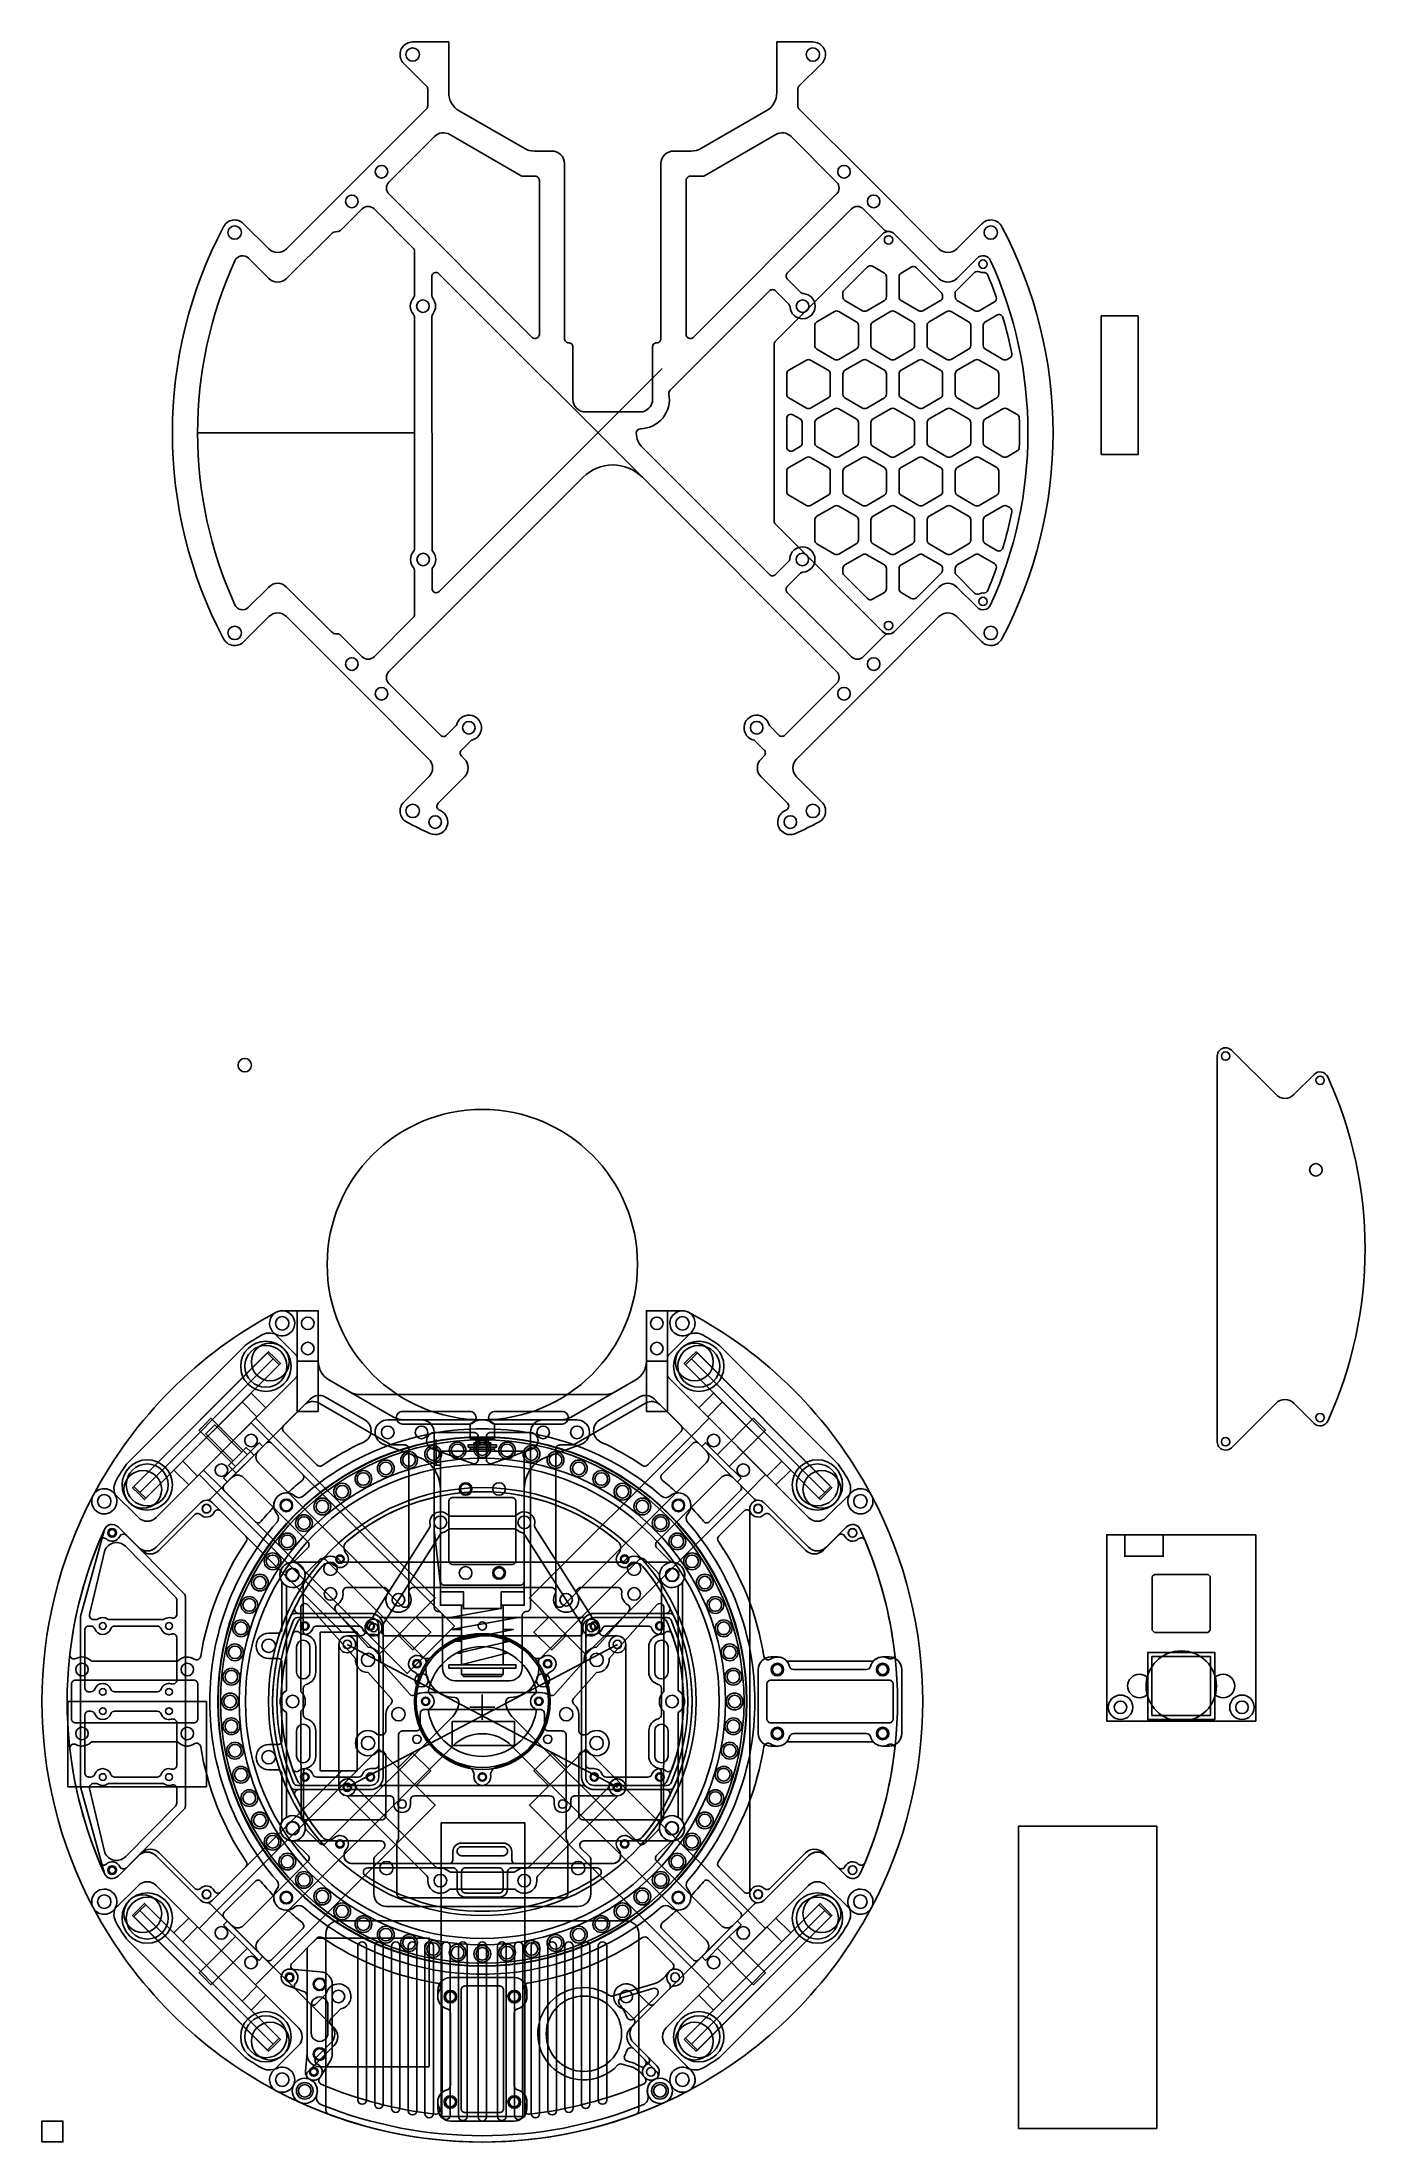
# Model space of a CAD drawing. Header units: inches. Extents: x 0 to 552, y 0 to 501.
# Drawn here: x 0 to 315, y 0 to 501 of the extents above; entities that cross this region are included whole.
import ezdxf

# ---------------------------------------------------------------- set-up
doc = ezdxf.new("R2010")
doc.units = ezdxf.units.IN
doc.header["$MEASUREMENT"] = 0
for name, color, linetype in [('2段目', 200, 'Continuous'), ('3段目', 1, 'Continuous'), ('MD', 4, 'Continuous'), ('omni wheel', 4, 'Continuous'), ('omni2', 4, 'Continuous'), ('カバー', 6, 'Continuous'), ('キッカー', 2, 'Continuous'), ('バッテリー', 1, 'Continuous'), ('ボール', 60, 'Continuous'), ('マウス', 4, 'Continuous'), ('モーター', 1, 'Continuous'), ('ラインセンサ', 3, 'Continuous'), ('ラインセンサカバー', 150, 'Continuous'), ('基板', 4, 'Continuous'), ('穴', 3, 'Continuous'), ('足回り', 240, 'Continuous'), ('部品', 2, 'Continuous')]:
    doc.layers.add(name, color=color, linetype=linetype)

# ---------------------------------------------------------------- blocks, each defined once
blk = doc.blocks.new('*U3')
at = {"layer": 'ラインセンサ'}
for radius in [2, 1.5]:
    blk.add_circle((0, 0), radius, dxfattribs=at)
blk = doc.blocks.new('*U4')
at = {"layer": 'ラインセンサ', "color": 0, "linetype": 'ByBlock', "lineweight": -2, "transparency": 16777216}
for p, rotation in [((93.27, 163.99), 11.25), ((99.1, 164.86), 5.624999999999975), ((110.9, 164.86), 354.3750000000002), ((116.73, 163.99), 348.75), ((76.65, 158.05), 28.12500000000003), ((81.98, 160.57), 22.50000000000002), ((87.54, 162.56), 16.87500000000001), ((122.46, 162.56), 343.125), ((128.02, 160.57), 337.5), ((133.35, 158.05), 331.8750000000001), ((71.58, 155.01), 33.75000000000003), ((138.42, 155.01), 326.2500000000001), ((62.47, 147.53), 45.00000000000002), ((66.84, 151.49), 39.37500000000003), ((143.16, 151.49), 320.6250000000001), ((147.53, 147.53), 315), ((58.51, 143.16), 50.62500000000003), ((151.49, 143.16), 309.375), ((54.99, 138.42), 56.25000000000001), ((155.01, 138.42), 303.75), ((51.95, 133.35), 61.87500000000003), ((158.05, 133.35), 298.1250000000001), ((49.43, 128.02), 67.50000000000003), ((160.57, 128.02), 292.5), ((47.44, 122.46), 73.125), ((162.56, 122.46), 286.875), ((46.01, 116.73), 78.75000000000004), ((163.99, 116.73), 281.25), ((45.14, 110.9), 84.37500000000001), ((164.86, 110.9), 275.625), ((44.85, 105), 90.00000000000006), ((165.15, 105), 270.0000000000001), ((45.14, 99.1), 95.62500000000006), ((164.86, 99.1), 264.3750000000001), ((46.01, 93.27), 101.25), ((163.99, 93.27), 258.75), ((47.44, 87.54), 106.875), ((162.56, 87.54), 253.125), ((49.43, 81.98), 112.5), ((160.57, 81.98), 247.5), ((51.95, 76.65), 118.125), ((158.05, 76.65), 241.8750000000001), ((54.99, 71.58), 123.75), ((155.01, 71.58), 236.2500000000001), ((58.51, 66.84), 129.375), ((62.47, 62.47), 135), ((147.53, 62.47), 225), ((151.49, 66.84), 230.6250000000001), ((66.84, 58.51), 140.625), ((143.16, 58.51), 219.375), ((71.58, 54.99), 146.25), ((138.42, 54.99), 213.75), ((76.65, 51.95), 151.875), ((81.98, 49.43), 157.5), ((128.02, 49.43), 202.5), ((133.35, 51.95), 208.125), ((87.54, 47.44), 163.125), ((93.27, 46.01), 168.75), ((99.1, 45.14), 174.3750000000001), ((105, 44.85), 180), ((110.9, 45.14), 185.625), ((116.73, 46.01), 191.2499999999999), ((122.46, 47.44), 196.875)]:
    blk.add_blockref('*U3', p, dxfattribs=dict(at, rotation=rotation))
blk.add_blockref('*U3', (105, 165.15), dxfattribs=at)

msp = doc.modelspace()

# ---------------------------------------------------------------- linework, layer by layer
for points in [[(55.87, 12.2, -0.504614), (55.16, 16.97), (61.16, 22.98, 0.414214), (61.16, 27.22), (44.19, 44.19), (27.22, 61.16, 0.414214), (22.98, 61.16), (16.97, 55.16, -0.504614), (12.2, 55.87, -0.248358), (12.2, 154.13, -0.504614), (16.97, 154.84), (22.98, 148.84, 0.414214), (27.22, 148.84), (44.19, 165.81), (60.59, 182.21, 0.198912), (60.88, 182.92), (60.88, 186.89, 0.198912), (60.59, 187.6), (55.16, 193.03, -0.504614), (55.87, 197.8), (55.87, 197.8, -0.122321), (57.28, 198.15), (65.88, 198.15), (65.88, 186.04, 0.268352), (68.39, 181.71), (73.41, 178.81, 0.131271), (75.91, 178.15), (134.09, 178.15, 0.131271), (136.59, 178.81), (141.61, 181.71, 0.268352), (144.12, 186.04), (144.12, 198.15), (152.72, 198.15, -0.122321), (154.13, 197.8), (154.13, 197.8, -0.504614), (154.84, 193.03), (149.41, 187.6, 0.198912), (149.12, 186.89), (149.12, 182.92, 0.198912), (149.41, 182.21), (165.81, 165.81), (182.78, 148.84, 0.414214), (187.02, 148.84), (193.03, 154.84, -0.504614), (197.8, 154.13, -0.248358), (197.8, 55.87, -0.504614), (193.03, 55.16), (187.02, 61.16, 0.414214), (182.78, 61.16), (165.81, 44.19), (148.84, 27.22, 0.414214), (148.84, 22.98), (154.84, 16.97, -0.504614), (154.13, 12.2, -0.248358), (55.87, 12.2)], [(86, 171.15), (102, 171.15, 0.414214), (103.5, 172.65), (103.5, 172.65, 0.414214), (102, 174.15), (86, 174.15, 0.414214), (84.5, 172.65), (84.5, 172.65, 0.414214), (86, 171.15)], [(124, 171.15), (108, 171.15, -0.414214), (106.5, 172.65), (106.5, 172.65, -0.414214), (108, 174.15), (124, 174.15, -0.414214), (125.5, 172.65), (125.5, 172.65, -0.414214), (124, 171.15)], [(12.23, 114.58, -0.186551), (11.56, 114.84, 0.318713), (8.11, 115.26, -0.606623), (6.64, 116.25, -0.071214), (13.75, 143.39, -0.522233), (15.35, 143.74, 0.507276), (18.53, 144.33, -0.517638), (20.13, 144.61), (23.68, 141.06, 0.414214), (27.93, 141.06), (36.41, 149.55, -0.414214), (37.82, 149.55, 0.517638), (41.04, 150.1, -0.517638), (42.65, 150.38), (48.6, 144.43, -0.359722), (48.72, 143.16, 0.109571), (37.86, 115.79, -0.546607), (36.32, 115.11, 0.344527), (32.63, 114.84, -0.186551), (31.96, 114.58), (12.23, 114.58)], [(197.77, 114.58, 0.186551), (198.44, 114.84, -0.318713), (201.89, 115.26, 0.606623), (203.36, 116.25, 0.071214), (196.25, 143.39, 0.522233), (194.65, 143.74, -0.507276), (191.47, 144.33, 0.517638), (189.87, 144.61), (186.32, 141.06, -0.414214), (182.07, 141.06), (173.59, 149.55, 0.414214), (172.18, 149.55, -0.517638), (168.96, 150.1, 0.517638), (167.35, 150.38), (161.4, 144.43, 0.359722), (161.28, 143.16, -0.109571), (172.14, 115.79, 0.546607), (173.68, 115.11, -0.344527), (177.37, 114.84, 0.186551), (178.04, 114.58), (197.77, 114.58)], [(12.23, 95.42, 0.186551), (11.56, 95.16, -0.318713), (8.11, 94.74, 0.606623), (6.64, 93.75, 0.071214), (13.75, 66.61, 0.522233), (15.35, 66.26, -0.507276), (18.53, 65.67, 0.517638), (20.13, 65.39), (23.68, 68.94, -0.414214), (27.93, 68.94), (36.41, 60.45, 0.414214), (37.82, 60.45, -0.517638), (41.04, 59.9, 0.517638), (42.65, 59.62), (48.6, 65.57, 0.359722), (48.72, 66.84, -0.109571), (37.86, 94.21, 0.546607), (36.32, 94.89, -0.344527), (32.63, 95.16, 0.186551), (31.96, 95.42), (12.23, 95.42)], [(197.77, 95.42, -0.186551), (198.44, 95.16, 0.318713), (201.89, 94.74, -0.606623), (203.36, 93.75, -0.071214), (196.25, 66.61, -0.522233), (194.65, 66.26, 0.507276), (191.47, 65.67, -0.517638), (189.87, 65.39), (186.32, 68.94, 0.414214), (182.07, 68.94), (173.59, 60.45, -0.414214), (172.18, 60.45, 0.517638), (168.96, 59.9, -0.517638), (167.35, 59.62), (161.4, 65.57, -0.359722), (161.28, 66.84, 0.109571), (172.14, 94.21, -0.546607), (173.68, 94.89, 0.344527), (177.37, 95.16, -0.186551), (178.04, 95.42), (197.77, 95.42)], [(95.42, 12.23, -0.186551), (95.16, 11.56, 0.318713), (94.74, 8.11, -0.606623), (93.75, 6.64, -0.071214), (66.61, 13.75, -0.522233), (66.26, 15.35, 0.507276), (65.67, 18.53, -0.517638), (65.39, 20.13), (68.94, 23.68, 0.414214), (68.94, 27.93), (60.45, 36.41, -0.414214), (60.45, 37.82, 0.517638), (59.9, 41.04, -0.517638), (59.62, 42.65), (65.57, 48.6, -0.359722), (66.84, 48.72, 0.109571), (94.21, 37.86, -0.546607), (94.89, 36.32, 0.344527), (95.16, 32.63, -0.186551), (95.42, 31.96), (95.42, 12.23)], [(114.58, 12.23, 0.186551), (114.84, 11.56, -0.318713), (115.26, 8.11, 0.606623), (116.25, 6.64, 0.071214), (143.39, 13.75, 0.522233), (143.74, 15.35, -0.507276), (144.33, 18.53, 0.517638), (144.61, 20.13), (141.06, 23.68, -0.414214), (141.06, 27.93), (149.55, 36.41, 0.414214), (149.55, 37.82, -0.517638), (150.1, 41.04, 0.517638), (150.38, 42.65), (144.43, 48.6, 0.359722), (143.16, 48.72, -0.109571), (115.79, 37.86, 0.546607), (115.11, 36.32, -0.344527), (114.84, 32.63, 0.186551), (114.58, 31.96), (114.58, 12.23)]]:
    msp.add_lwpolyline(points, format="xyb")
for points in [[(65.57, 161.4), (57.62, 169.35, -0.414214), (57.62, 170.76), (63.95, 177.09, -0.339036), (67.57, 177.56), (76.95, 172.16, -0.609794), (76.71, 166.83, 0.0417), (66.84, 161.28, -0.359722)], [(144.43, 161.4), (152.38, 169.35, 0.414214), (152.38, 170.76), (146.05, 177.09, 0.339036), (142.43, 177.56), (133.05, 172.16, 0.609794), (133.29, 166.83, -0.0417), (143.16, 161.28, 0.359722)], [(55, 151.08, 0.015213), (52.29, 147.96, -0.444308), (50.8, 147.88), (43.48, 155.2, -0.414214), (43.48, 156.62), (53.38, 166.52, -0.414214), (54.8, 166.52), (62.12, 159.2, -0.444308), (62.04, 157.71, 0.015213), (58.92, 155, -0.187032), (58.25, 154.74, 0.411277), (55.26, 151.75, -0.187032)], [(155, 151.08, -0.015213), (157.71, 147.96, 0.444308), (159.2, 147.88), (166.52, 155.2, 0.414214), (166.52, 156.62), (156.62, 166.52, 0.414214), (155.2, 166.52), (147.88, 159.2, 0.444308), (147.96, 157.71, -0.015213), (151.08, 155, 0.187032), (151.75, 154.74, -0.411277), (154.74, 151.75, 0.187032)], [(36.19, 110.08), (8, 110.08, 0.414214), (7, 109.08), (7, 100.92, 0.414214), (8, 99.92), (36.19, 99.92, 0.414214), (37.19, 100.92), (37.19, 109.08, 0.414214)], [(173.81, 110.08), (202, 110.08, -0.414214), (203, 109.08), (203, 100.92, -0.414214), (202, 99.92), (173.81, 99.92, -0.414214), (172.81, 100.92), (172.81, 109.08, -0.414214)], [(55, 58.92, -0.015213), (52.29, 62.04, 0.444308), (50.8, 62.12), (43.48, 54.8, 0.414214), (43.48, 53.38), (53.38, 43.48, 0.414214), (54.8, 43.48), (62.12, 50.8, 0.444308), (62.04, 52.29, -0.015213), (58.92, 55, 0.187032), (58.25, 55.26, -0.411277), (55.26, 58.25, 0.187032)], [(155, 58.92, 0.015213), (157.71, 62.04, -0.444308), (159.2, 62.12), (166.52, 54.8, -0.414214), (166.52, 53.38), (156.62, 43.48, -0.414214), (155.2, 43.48), (147.88, 50.8, -0.444308), (147.96, 52.29, 0.015213), (151.08, 55, -0.187032), (151.75, 55.26, 0.411277), (154.74, 58.25, -0.187032)], [(110.08, 36.19), (110.08, 8, -0.414214), (109.08, 7), (100.92, 7, -0.414214), (99.92, 8), (99.92, 36.19, -0.414214), (100.92, 37.19), (109.08, 37.19, -0.414214)]]:
    msp.add_lwpolyline(points, format="xyb", close=True)
msp.add_circle((105, 105), 63)
at = {"layer": '2段目'}
msp.add_line((88.83, 407.39), (37.1, 407.44), dxfattribs=at)
for points in [[(86.98, 314.64, -0.504624), (86.26, 319.41), (92.26, 325.41, 0.414214), (92.26, 329.66), (75.29, 346.63), (58.32, 363.6, 0.414214), (54.08, 363.6), (48.07, 357.59, -0.504614), (43.3, 358.31, -0.248358), (43.3, 456.56, -0.504614), (48.07, 457.28), (54.08, 451.28, 0.414214), (58.32, 451.28), (75.29, 468.25), (91.69, 484.65, 0.198912), (91.98, 485.36), (91.98, 489.33, 0.198912), (91.69, 490.03), (86.26, 495.46, -0.504614), (86.98, 500.24), (86.98, 500.24, -0.122321), (88.38, 500.59), (91.98, 500.59), (96.98, 500.59), (96.98, 488.48, 0.268352), (99.49, 484.14), (114.94, 475.25, 0.131271), (117.44, 474.59), (121.6, 474.59, -0.414214), (124.6, 471.59), (124.6, 429.89, 0.414214), (125.6, 428.89), (125.6, 428.89, -0.414214), (126.6, 427.89), (126.6, 415.39, 0.414214), (129.6, 412.39), (131.6, 412.39), (140.6, 412.39), (142.6, 412.39, 0.414214), (145.6, 415.39), (145.6, 427.89, -0.414214), (146.6, 428.89), (146.6, 428.89, 0.414214), (147.6, 429.89), (147.6, 471.59, -0.414214), (150.6, 474.59), (154.77, 474.59, 0.131271), (157.26, 475.25), (172.71, 484.14, 0.268352), (175.22, 488.48), (175.22, 500.59), (183.82, 500.59, -0.122321), (185.23, 500.24), (185.23, 500.24, -0.504614), (185.94, 495.46), (180.51, 490.03, 0.198912), (180.22, 489.33), (180.22, 485.36, 0.198912), (180.51, 484.65), (196.91, 468.25), (213.88, 451.28, 0.414214), (218.13, 451.28), (224.13, 457.28, -0.504614), (228.9, 456.56, -0.248358), (228.9, 358.31, -0.504614), (224.13, 357.59), (218.13, 363.6, 0.414214), (213.88, 363.6), (196.91, 346.63), (179.94, 329.66, 0.414214), (179.94, 325.41), (185.94, 319.41, -0.523735), (185.23, 314.64, -0.014709), (179.69, 311.91, -1), (177.19, 317.37, 0.000765), (177.47, 317.5, 0.522233), (177.76, 319.11), (171.46, 325.41, -0.414214), (171.46, 329.66), (172.2, 330.4, 0.414214), (172.2, 331.81), (169.82, 334.18, -1.863325), (173.36, 337.72), (175.73, 335.35, 0.414214), (177.15, 335.35), (189.49, 347.69, 0.414214), (189.49, 350.52), (143.17, 396.83, 0.198912), (136.1, 399.76, 0.198912), (129.03, 396.83), (82.72, 350.52, 0.414214), (82.72, 347.69), (95.06, 335.34, 0.414214), (96.47, 335.34), (98.85, 337.72, -1.863325), (102.38, 334.18), (100.01, 331.81, 0.414236), (100.01, 330.39), (100.75, 329.66, -0.414214), (100.75, 325.41), (94.44, 319.11, 0.522233), (94.73, 317.5, 0.000765), (95.01, 317.37, -1), (92.52, 311.91, -0.014709), (86.98, 314.64)], [(146.2, 393.8), (94.64, 445.36, 0.668575), (92.94, 444.65), (92.94, 440.13, 0.171582), (93.17, 439.5, -0.353573), (93.17, 435.73, 0.171582), (92.95, 435.1), (93.01, 379.73, 0.170486), (93.23, 379.11, -0.35118), (93.23, 375.35, 0.170486), (93.01, 374.73), (93.02, 370.3, 0.667782), (94.73, 369.6), (147.88, 422.75)], [(55.87, 12.2, -0.504624), (55.16, 16.97), (61.16, 22.98, 0.414214), (61.16, 27.22), (44.19, 44.19), (27.22, 61.16, 0.414214), (22.98, 61.16), (16.97, 55.16, -0.504614), (12.2, 55.87, -0.248358), (12.2, 154.13, -0.504614), (16.97, 154.84), (22.98, 148.84, 0.414214), (27.22, 148.84), (44.19, 165.81), (60.59, 182.21, 0.198912), (60.88, 182.92), (60.88, 186.89, 0.198912), (60.59, 187.6), (55.16, 193.03, -0.504614), (55.87, 197.8), (55.87, 197.8, -0.122321), (57.28, 198.15), (60.88, 198.15), (65.88, 198.15), (65.88, 186.04, 0.268352), (68.39, 181.71), (83.84, 172.81, 0.131271), (86.34, 172.15), (90.5, 172.15, -0.414214), (93.5, 169.15), (93.5, 127.45, 0.414214), (94.5, 126.45), (94.5, 126.45, -0.414214), (95.5, 125.45), (95.5, 112.95, 0.414214), (98.5, 109.95), (100.5, 109.95), (109.5, 109.95), (111.5, 109.95, 0.414214), (114.5, 112.95), (114.5, 125.45, -0.414214), (115.5, 126.45), (115.5, 126.45, 0.414214), (116.5, 127.45), (116.5, 169.15, -0.414214), (119.5, 172.15), (123.66, 172.15, 0.131271), (126.16, 172.81), (141.61, 181.71, 0.268352), (144.12, 186.04), (144.12, 198.15), (152.72, 198.15, -0.122321), (154.13, 197.8), (154.13, 197.8, -0.504614), (154.84, 193.03), (149.41, 187.6, 0.198912), (149.12, 186.89), (149.12, 182.92, 0.198912), (149.41, 182.21), (165.81, 165.81), (182.78, 148.84, 0.414214), (187.02, 148.84), (193.03, 154.84, -0.504614), (197.8, 154.13, -0.248358), (197.8, 55.87, -0.504614), (193.03, 55.16), (187.02, 61.16, 0.414214), (182.78, 61.16), (165.81, 44.19), (148.84, 27.22, 0.414214), (148.84, 22.98), (154.84, 16.97, -0.523735), (154.13, 12.2, -0.014709), (148.58, 9.47, -1), (146.09, 14.93, 0.000765), (146.37, 15.06, 0.522233), (146.66, 16.67), (140.36, 22.98, -0.414214), (140.36, 27.22), (141.09, 27.96, 0.414214), (141.09, 29.37), (138.72, 31.74, -1.863325), (142.26, 35.28), (144.63, 32.91, 0.414214), (146.04, 32.91), (158.39, 45.25, 0.414214), (158.39, 48.08), (112.07, 94.39, 0.198912), (105, 97.32, 0.198912), (97.93, 94.39), (51.61, 48.08, 0.414214), (51.61, 45.25), (63.96, 32.91, 0.414214), (65.37, 32.91), (67.75, 35.28, -1.863325), (71.28, 31.74), (68.91, 29.37, 0.414236), (68.91, 27.96), (69.64, 27.22, -0.414214), (69.64, 22.98), (63.34, 16.67, 0.522233), (63.63, 15.06, 0.000765), (63.91, 14.93, -1), (61.42, 9.47, -0.014709), (55.87, 12.2)]]:
    msp.add_lwpolyline(points, format="xyb", dxfattribs=at)
for points in [[(116.89, 430.18), (82.72, 464.36, -0.414214), (82.72, 467.19), (93.59, 478.07, -0.339454), (97.22, 478.54), (104.22, 474.5), (114.23, 468.72, 0.131652), (114.73, 468.59), (117.6, 468.59, -0.414214), (118.6, 467.59), (118.6, 430.89, -0.668179)], [(155.31, 430.18), (189.49, 464.36, 0.414214), (189.49, 467.19), (178.61, 478.07, 0.339454), (174.99, 478.54), (167.98, 474.5), (157.97, 468.72, -0.131652), (157.47, 468.59), (154.6, 468.59, 0.414214), (153.6, 467.59), (153.6, 430.89, 0.668179)], [(88.83, 364.12), (88.83, 374.65, 0.176949), (88.6, 375.29, -0.365338), (88.6, 379.16, 0.176949), (88.83, 379.81), (88.83, 434.97, 0.182437), (88.58, 435.63, -0.377435), (88.58, 439.6, 0.182437), (88.83, 440.26), (88.83, 450.76, 0.198915), (88.54, 451.46), (79.18, 460.82, 0.414214), (76.35, 460.82), (71.21, 455.69, -0.213422), (70.45, 455.39, 0.215267), (68.92, 454.8), (58.32, 444.21, -0.414212), (54.08, 444.21), (54.08, 444.21), (49.24, 449.05, 0.523448), (46, 448.46, 0.216949), (46, 366.41, 0.523448), (49.24, 365.83), (54.08, 370.67), (54.08, 370.67, -0.414212), (58.32, 370.67), (68.92, 360.07, 0.215267), (70.45, 359.48, -0.213423), (71.21, 359.19), (76.35, 354.05, 0.414214), (79.18, 354.05), (88.54, 363.41, 0.19891)], [(200.99, 359.19), (195.85, 354.05, -0.414214), (193.02, 354.05), (177.7, 369.37, -0.414214), (177.7, 370.79), (180.86, 373.94, -0.182676), (181.5, 374.23, 2.21525), (178.32, 377.42, -0.182676), (178.03, 376.77), (174.87, 373.62, -0.414214), (173.46, 373.62), (143.17, 403.9, -0.195579), (141.71, 407.37, -0.414057), (142.7, 408.39, 0.465237), (149.48, 416.67, -0.247309), (149.76, 417.56), (173.47, 441.27, -0.414214), (174.88, 441.27), (178.08, 438.07, -0.182676), (178.37, 437.43, 2.21525), (181.56, 440.61, -0.182676), (180.91, 440.9), (177.71, 444.1, -0.414214), (177.71, 445.51), (193.02, 460.82, -0.414214), (195.85, 460.82), (200.99, 455.69, 0.213422), (201.75, 455.4, -0.215267), (203.29, 454.8), (213.88, 444.21, 0.414212), (218.13, 444.21), (218.13, 444.21), (222.97, 449.05, -0.523448), (226.2, 448.46, -0.216949), (226.2, 366.41, -0.523448), (222.97, 365.83), (218.13, 370.67), (218.13, 370.67, 0.414212), (213.88, 370.67), (203.29, 360.07, -0.215267), (201.75, 359.48, 0.213423)], [(85.79, 127.74), (51.61, 161.92, -0.414214), (51.61, 164.75), (62.49, 175.63, -0.339454), (66.11, 176.11), (73.12, 172.06), (83.13, 166.28, 0.131652), (83.63, 166.15), (86.5, 166.15, -0.414214), (87.5, 165.15), (87.5, 128.45, -0.668179)], [(124.21, 127.74), (158.39, 161.92, 0.414214), (158.39, 164.75), (147.51, 175.63, 0.339454), (143.89, 176.11), (136.88, 172.06), (126.87, 166.28, -0.131652), (126.37, 166.15), (123.5, 166.15, 0.414214), (122.5, 165.15), (122.5, 128.45, 0.668179)], [(40.11, 56.75), (45.25, 51.61, 0.414214), (48.08, 51.61), (63.4, 66.94, 0.414214), (63.4, 68.35), (60.24, 71.5, 0.182676), (59.6, 71.8, -2.21525), (62.78, 74.98, 0.182676), (63.07, 74.33), (66.23, 71.18, 0.414214), (67.64, 71.18), (97.93, 101.46, 0.195579), (99.39, 104.94, 0.414057), (98.41, 105.95, -0.465237), (91.62, 114.23, 0.247309), (91.34, 115.12), (67.63, 138.83, 0.414214), (66.22, 138.83), (63.02, 135.63, 0.182676), (62.73, 134.99, -2.21525), (59.54, 138.17, 0.182676), (60.19, 138.46), (63.39, 141.66, 0.414214), (63.39, 143.08), (48.08, 158.39, 0.414214), (45.25, 158.39), (40.11, 153.25, -0.213422), (39.35, 152.96, 0.215267), (37.81, 152.36), (27.22, 141.77, -0.414212), (22.98, 141.77), (22.98, 141.77), (18.13, 146.61, 0.523448), (14.9, 146.02, 0.216949), (14.9, 63.97, 0.523448), (18.14, 63.39), (22.98, 68.23), (22.98, 68.23, -0.414212), (27.22, 68.23), (37.81, 57.63, 0.215267), (39.35, 57.04, -0.213423)], [(169.89, 56.75), (164.75, 51.61, -0.414214), (161.92, 51.61), (146.6, 66.94, -0.414214), (146.6, 68.35), (149.76, 71.51, -0.182676), (150.4, 71.8, 2.21525), (147.22, 74.98, -0.182676), (146.93, 74.33), (143.77, 71.18, -0.414214), (142.36, 71.18), (112.07, 101.46, -0.195579), (110.61, 104.94, -0.414057), (111.59, 105.95, 0.465237), (118.38, 114.23, -0.247309), (118.66, 115.12), (142.37, 138.83, -0.414214), (143.78, 138.83), (146.98, 135.63, -0.182676), (147.27, 134.99, 2.21525), (150.46, 138.17, -0.182676), (149.81, 138.46), (146.61, 141.66, -0.414214), (146.61, 143.08), (161.92, 158.39, -0.414214), (164.75, 158.39), (169.89, 153.25, 0.213422), (170.65, 152.96, -0.215267), (172.19, 152.37), (182.78, 141.77, 0.414212), (187.02, 141.77), (187.02, 141.77), (191.87, 146.61, -0.523448), (195.1, 146.02, -0.216949), (195.1, 63.98, -0.523448), (191.87, 63.39), (187.02, 68.23), (187.02, 68.23, 0.414212), (182.78, 68.23), (172.19, 57.64, -0.215267), (170.65, 57.04, 0.213423)]]:
    msp.add_lwpolyline(points, format="xyb", close=True, dxfattribs=at)
at = {"layer": '3段目'}
for points in [[(105, 138.18), (138.1, 138.18, 0.225269), (138.88, 138.54, -0.474624), (143.52, 138.54, 0.225269), (144.3, 138.18), (150.27, 138.18, -0.775698), (151.71, 132.55), (151.71, 107.61, -0.584393), (151.71, 102.39), (151.71, 77.39), (151.71, 77.39, -0.767327), (150.21, 71.79), (129.22, 71.79, 0.668179), (128.52, 70.08), (130.57, 68.03, -0.198912), (130.86, 67.32), (130.86, 59.17, -0.414214), (127.86, 56.17), (105, 56.17), (82.14, 56.17, -0.414214), (79.14, 59.17), (79.14, 67.32, -0.198912), (79.43, 68.03), (81.48, 70.08, 0.668179), (80.78, 71.79), (59.79, 71.79, -0.767327), (58.29, 77.39), (58.29, 77.39), (58.29, 102.39, -0.584393), (58.29, 107.61), (58.29, 132.55, -0.775698), (59.73, 138.18), (65.7, 138.18, 0.225269), (66.48, 138.54, -0.474624), (71.12, 138.54, 0.225269), (71.9, 138.18), (105, 138.18)], [(105.08, 107.11), (105.08, 107.11), (91.2, 107.11, 0.120952), (88.89, 106.54, -0.344025), (87.68, 106.76), (80.73, 114.58, 0.447214), (77.76, 117.92), (70.09, 126.54, -0.471802), (70.33, 128.07, 0.300901), (71.77, 131.04, -0.453632), (72.76, 132.18), (79, 132.18)], [(72.76, 132.18), (81.49, 132.18, -0.57), (82.37, 130.7, 1.68864), (87.63, 130.7, -0.57), (88.51, 132.18), (105, 132.18)], [(104.92, 107.11), (104.92, 107.11), (118.8, 107.11, -0.120952), (121.11, 106.54, 0.344025), (122.32, 106.76), (129.27, 114.58, -0.447214), (132.24, 117.92), (139.91, 126.54, 0.471802), (139.67, 128.07, -0.300901), (138.23, 131.04, 0.453632), (137.24, 132.18), (131, 132.18)], [(137.24, 132.18), (128.51, 132.18, 0.57), (127.63, 130.7, -1.68864), (122.37, 130.7, 0.57), (121.49, 132.18), (105, 132.18)], [(105, 58.2), (85.63, 58.2, -0.414214), (84.63, 59.2), (84.63, 71.39, -0.2252), (85, 72.16), (85, 96.98, -0.414214), (86, 97.98), (89.2, 97.98, 0.414214), (90.2, 98.98), (90.2, 102.11, -0.414214), (91.2, 103.11), (105, 103.11)], [(105, 58.2), (124.37, 58.2, 0.414214), (125.37, 59.2), (125.37, 71.39, 0.2252), (125, 72.16), (125, 96.98, 0.414214), (124, 97.98), (120.8, 97.98, -0.414214), (119.8, 98.98), (119.8, 102.11, 0.414214), (118.8, 103.11), (105, 103.11)]]:
    msp.add_lwpolyline(points, format="xyb", dxfattribs=at)
for points in [[(61.73, 107.29), (61.69, 127.33, -0.690214), (63.44, 128), (74.77, 115.26, 0.447214), (77.74, 111.92), (83.23, 105.75, -0.42751), (83.11, 104.31, 0.226005), (82, 101.98), (82, 98.08, -0.414214), (81, 97.08), (80.39, 97.08, -0.182676), (79.73, 97.33, 2.21525), (79.73, 92.83, -0.182676), (80.39, 93.08), (81, 93.08, -0.414214), (82, 92.08), (82, 77.79, -0.414214), (81, 76.79), (62.02, 76.79, 0.028297), (61.78, 77.03), (61.74, 102.72, 0.461865)], [(148.27, 107.29), (148.31, 127.33, 0.690214), (146.56, 128), (135.23, 115.26, -0.447214), (132.26, 111.92), (126.77, 105.75, 0.42751), (126.89, 104.31, -0.226005), (128, 101.98), (128, 98.08, 0.414214), (129, 97.08), (129.61, 97.08, 0.182676), (130.27, 97.33, -2.21525), (130.27, 92.83, 0.182676), (129.61, 93.08), (129, 93.08, 0.414214), (128, 92.08), (128, 77.79, 0.414214), (129, 76.79), (147.98, 76.79, -0.028297), (148.22, 77.03), (148.26, 102.72, -0.461865)]]:
    msp.add_lwpolyline(points, format="xyb", close=True, dxfattribs=at)
for points in [[(86, 96.98), (86, 96.98)], [(0, 0), (5, 0), (5, 5), (0, 5)]]:
    msp.add_lwpolyline(points, close=True, dxfattribs=at)
for centre, radius in [((59.73, 135.18), 1.6), ((68.8, 136.65), 1.6), ((141.2, 136.65), 1.6), ((150.27, 135.18), 1.6), ((68.8, 130.65), 1.5), ((85, 129.25), 1.5), ((125, 129.25), 1.5), ((141.2, 130.65), 1.5), ((77.75, 114.92), 1.6), ((132.25, 114.92), 1.6), ((90.52, 110.08), 1.6), ((119.48, 110.08), 1.6), ((59.76, 105), 1.5), ((150.24, 105), 1.5), ((85, 101.98), 1.6), ((125, 101.98), 1.6), ((77.75, 95.08), 1.6), ((132.25, 95.08), 1.6), ((59.79, 74.79), 1.6), ((150.21, 74.79), 1.6), ((82.14, 65.29), 1.6), ((127.86, 65.29), 1.6)]:
    msp.add_circle(centre, radius, dxfattribs=at)
at = {"layer": 'MD'}
for points in [[(62.67, 125), (78.32, 125, -0.414214), (80.32, 123), (80.32, 87, -0.414214), (78.32, 85), (62.67, 85, -0.300796), (60.83, 86.22, -0.203777), (60.83, 123.78, -0.300796)], [(147.33, 125), (131.68, 125, 0.414214), (129.68, 123), (129.68, 87, 0.414214), (131.68, 85), (147.33, 85, 0.300796), (149.17, 86.22, 0.203777), (149.17, 123.78, 0.300796)]]:
    msp.add_lwpolyline(points, format="xyb", close=True, dxfattribs=at)
for centre in [(62.67, 123), (78.32, 123), (131.68, 123), (147.33, 123), (62.67, 87), (78.32, 87), (131.68, 87), (147.33, 87)]:
    msp.add_circle(centre, 1, dxfattribs=at)
at = {"layer": 'omni wheel'}
for p, q in [((23.33, 154.85), (55.15, 186.67)), ((23.33, 154.85), (55.15, 186.67)), ((186.67, 154.85), (154.85, 186.67)), ((23.33, 55.15), (55.15, 23.33)), ((186.67, 55.15), (154.85, 23.33))]:
    msp.add_line(p, q, dxfattribs=at)
for points in [[(23.33, 154.85), (21.91, 156.27), (53.73, 188.09), (55.15, 186.67), (56.56, 185.26), (24.74, 153.44)], [(23.33, 154.85), (21.91, 156.27), (53.73, 188.09), (55.15, 186.67), (56.56, 185.26), (24.74, 153.44)], [(186.67, 154.85), (188.09, 156.27), (156.27, 188.09), (154.85, 186.67), (153.44, 185.26), (185.26, 153.44)], [(53.38, 175), (35, 156.62), (31.46, 160.15), (49.85, 178.54)], [(53.38, 175), (35, 156.62), (31.46, 160.15), (49.85, 178.54)], [(156.62, 175), (175, 156.62), (178.54, 160.15), (160.15, 178.54)], [(23.33, 55.15), (21.91, 53.73), (53.73, 21.91), (55.15, 23.33), (56.56, 24.74), (24.74, 56.56)], [(186.67, 55.15), (188.09, 53.73), (156.27, 21.91), (154.85, 23.33), (153.44, 24.74), (185.26, 56.56)], [(53.38, 35), (35, 53.38), (31.46, 49.85), (49.85, 31.46)], [(156.62, 35), (175, 53.38), (178.54, 49.85), (160.15, 31.46)]]:
    msp.add_lwpolyline(points, close=True, dxfattribs=at)
for centre, radius in [((53.38, 184.9), 6), ((53.38, 184.9), 6), ((156.62, 184.9), 6), ((53.38, 184.9), 5), ((53.38, 184.9), 5), ((156.62, 184.9), 5), ((25.1, 156.62), 6), ((25.1, 156.62), 6), ((25.1, 156.62), 5), ((25.1, 156.62), 5), ((184.9, 156.62), 6), ((184.9, 156.62), 5), ((25.1, 53.38), 6), ((25.1, 53.38), 5), ((184.9, 53.38), 6), ((184.9, 53.38), 5), ((53.38, 25.1), 6), ((53.38, 25.1), 5), ((156.62, 25.1), 6), ((156.62, 25.1), 5)]:
    msp.add_circle(centre, radius, dxfattribs=at)
at = {"layer": 'omni2'}
for points in [[(55.45, 186.97), (54.03, 188.38), (21.62, 155.97), (23.03, 154.55), (24.45, 153.14), (56.86, 185.55)], [(154.55, 186.97), (155.97, 188.38), (188.38, 155.97), (186.97, 154.55), (185.55, 153.14), (153.14, 185.55)], [(51.26, 172.88), (47.72, 176.42), (33.58, 162.28), (37.12, 158.74)], [(158.74, 172.88), (162.28, 176.42), (176.42, 162.28), (172.88, 158.74)], [(55.45, 23.03), (54.03, 21.62), (21.62, 54.03), (23.03, 55.45), (24.45, 56.86), (56.86, 24.45)], [(154.55, 23.03), (155.97, 21.62), (188.38, 54.03), (186.97, 55.45), (185.55, 56.86), (153.14, 24.45)], [(51.26, 37.12), (47.72, 33.58), (33.58, 47.72), (37.12, 51.26)], [(158.74, 37.12), (162.28, 33.58), (176.42, 47.72), (172.88, 51.26)]]:
    msp.add_lwpolyline(points, close=True, dxfattribs=at)
for centre in [(54.44, 185.96), (155.56, 185.96), (24.04, 155.56), (185.96, 155.56), (24.04, 54.44), (185.96, 54.44), (54.44, 24.04), (155.56, 24.04)]:
    msp.add_circle(centre, 4.5, dxfattribs=at)
at = {"layer": 'カバー'}
msp.add_line((67.69, 6.88), (67.69, 6.88), dxfattribs=at)
for points in [[(174.87, 429.24), (200.45, 454.81, -0.414214), (203.28, 454.81), (213.88, 444.21, 0.414214), (218.13, 444.21), (222.97, 449.05, -0.523448), (226.2, 448.46, -0.216949), (226.2, 366.41, -0.523448), (222.97, 365.83), (218.13, 370.67, 0.414214), (213.88, 370.67), (203.28, 360.06, -0.414214), (200.45, 360.06), (174.87, 385.64, -0.198912), (174.58, 386.35), (174.58, 428.53, -0.198912)], [(214.76, 440.09), (214.76, 439.81, -0.267949), (214.26, 438.94), (210.06, 436.52, -0.267949), (209.06, 436.52), (204.86, 438.94, -0.267949), (204.36, 439.81), (204.36, 444.65, -0.267949), (204.86, 445.52), (207.29, 446.92, -0.339454), (208.5, 446.76), (214.46, 440.8, -0.198912)], [(225.52, 445.03, -0.014393), (227.54, 439.82, -0.36152), (227.09, 438.62), (223.45, 436.52, -0.267949), (222.45, 436.52), (218.26, 438.94, -0.267949), (217.76, 439.81), (217.76, 441.01), (222.38, 445.63, -0.317852), (223.52, 445.83, 0.130326), (224.53, 445.64, -0.321877)], [(188.97, 424.92), (184.78, 427.35, -0.267949), (184.28, 428.21), (184.28, 433.06, -0.267949), (184.78, 433.92), (188.97, 436.35, -0.267949), (189.97, 436.35), (194.17, 433.92, -0.267949), (194.67, 433.06), (194.67, 428.21, -0.267949), (194.17, 427.35), (189.97, 424.92, -0.267949)], [(202.36, 424.92), (198.17, 427.35, -0.267949), (197.67, 428.21), (197.67, 433.06, -0.267949), (198.17, 433.92), (202.36, 436.35, -0.267949), (203.36, 436.35), (207.56, 433.92, -0.267949), (208.06, 433.06), (208.06, 428.21, -0.267949), (207.56, 427.35), (203.36, 424.92, -0.267949)], [(215.76, 424.92), (211.56, 427.35, -0.267949), (211.06, 428.21), (211.06, 433.06, -0.267949), (211.56, 433.92), (215.76, 436.35, -0.267949), (216.76, 436.35), (220.95, 433.92, -0.267949), (221.45, 433.06), (221.45, 428.21, -0.267949), (220.95, 427.35), (216.76, 424.92, -0.267949)], [(230.76, 425.28), (230.15, 424.92, -0.267949), (229.15, 424.92), (224.95, 427.35, -0.267949), (224.45, 428.21), (224.45, 433.06, -0.267949), (224.95, 433.92), (227.67, 435.49, -0.485294), (229.13, 434.91, -0.022765), (231.24, 426.34, -0.321235)], [(182.28, 413.32), (178.08, 415.75, -0.267949), (177.58, 416.61), (177.58, 421.46, -0.267949), (178.08, 422.32), (182.28, 424.75, -0.267949), (183.28, 424.75), (187.47, 422.32, -0.267949), (187.97, 421.46), (187.97, 416.61, -0.267949), (187.47, 415.75), (183.28, 413.32, -0.267949)], [(195.67, 413.32), (191.47, 415.75, -0.267949), (190.97, 416.61), (190.97, 421.46, -0.267949), (191.47, 422.32), (195.67, 424.75, -0.267949), (196.67, 424.75), (200.86, 422.32, -0.267949), (201.36, 421.46), (201.36, 416.61, -0.267949), (200.86, 415.75), (196.67, 413.32, -0.267949)], [(209.06, 413.32), (204.86, 415.75, -0.267949), (204.36, 416.61), (204.36, 421.46, -0.267949), (204.86, 422.32), (209.06, 424.75, -0.267949), (210.06, 424.75), (214.26, 422.32, -0.267949), (214.76, 421.46), (214.76, 416.61, -0.267949), (214.26, 415.75), (210.06, 413.32, -0.267949)], [(222.45, 413.32), (218.26, 415.75, -0.267949), (217.76, 416.61), (217.76, 421.46, -0.267949), (218.26, 422.32), (222.45, 424.75, -0.267949), (223.45, 424.75), (227.65, 422.32, -0.267949), (228.15, 421.46), (228.15, 416.61, -0.267949), (227.65, 415.75), (223.45, 413.32, -0.267949)], [(179.08, 411.71), (180.78, 410.73, -0.267949), (181.28, 409.86), (181.28, 405.02, -0.267949), (180.78, 404.15), (179.08, 403.17, -0.57735), (177.58, 404.04), (177.58, 410.84, -0.57735)], [(188.97, 401.73), (184.78, 404.15, -0.267949), (184.28, 405.02), (184.28, 409.86, -0.267949), (184.78, 410.73), (188.97, 413.15, -0.267949), (189.97, 413.15), (194.17, 410.73, -0.267949), (194.67, 409.86), (194.67, 405.02, -0.267949), (194.17, 404.15), (189.97, 401.73, -0.267949)], [(202.36, 401.73), (198.17, 404.15, -0.267949), (197.67, 405.02), (197.67, 409.86, -0.267949), (198.17, 410.73), (202.36, 413.15, -0.267949), (203.36, 413.15), (207.56, 410.73, -0.267949), (208.06, 409.86), (208.06, 405.02, -0.267949), (207.56, 404.15), (203.36, 401.73, -0.267949)], [(215.76, 401.73), (211.56, 404.15, -0.267949), (211.06, 405.02), (211.06, 409.86, -0.267949), (211.56, 410.73), (215.76, 413.15, -0.267949), (216.76, 413.15), (220.95, 410.73, -0.267949), (221.45, 409.86), (221.45, 405.02, -0.267949), (220.95, 404.15), (216.76, 401.73, -0.267949)], [(232.54, 403.11), (230.15, 401.73, -0.267949), (229.15, 401.73), (224.95, 404.15, -0.267949), (224.45, 405.02), (224.45, 409.86, -0.267949), (224.95, 410.73), (229.15, 413.15, -0.267949), (230.15, 413.15), (232.54, 411.77, -0.258298), (233.04, 410.94, -0.018053), (233.04, 403.94, -0.2583)], [(182.28, 401.55), (178.08, 399.13, 0.267949), (177.58, 398.26), (177.58, 393.42, 0.267949), (178.08, 392.55), (182.28, 390.13, 0.267949), (183.28, 390.13), (187.47, 392.55, 0.267949), (187.97, 393.42), (187.97, 398.26, 0.267949), (187.47, 399.13), (183.28, 401.55, 0.267949)], [(195.67, 401.55), (191.47, 399.13, 0.267949), (190.97, 398.26), (190.97, 393.42, 0.267949), (191.47, 392.55), (195.67, 390.13, 0.267949), (196.67, 390.13), (200.86, 392.55, 0.267949), (201.36, 393.42), (201.36, 398.26, 0.267949), (200.86, 399.13), (196.67, 401.55, 0.267949)], [(209.06, 401.55), (204.86, 399.13, 0.267949), (204.36, 398.26), (204.36, 393.42, 0.267949), (204.86, 392.55), (209.06, 390.13, 0.267949), (210.06, 390.13), (214.26, 392.55, 0.267949), (214.76, 393.42), (214.76, 398.26, 0.267949), (214.26, 399.13), (210.06, 401.55, 0.267949)], [(222.45, 401.55), (218.26, 399.13, 0.267949), (217.76, 398.26), (217.76, 393.42, 0.267949), (218.26, 392.55), (222.45, 390.13, 0.267949), (223.45, 390.13), (227.65, 392.55, 0.267949), (228.15, 393.42), (228.15, 398.26, 0.267949), (227.65, 399.13), (223.45, 401.55, 0.267949)], [(188.97, 389.95), (184.78, 387.53, 0.267949), (184.28, 386.66), (184.28, 381.82, 0.267949), (184.78, 380.95), (188.97, 378.53, 0.267949), (189.97, 378.53), (194.17, 380.95, 0.267949), (194.67, 381.82), (194.67, 386.66, 0.267949), (194.17, 387.53), (189.97, 389.95, 0.267949)], [(202.36, 389.95), (198.17, 387.53, 0.267949), (197.67, 386.66), (197.67, 381.82, 0.267949), (198.17, 380.95), (202.36, 378.53, 0.267949), (203.36, 378.53), (207.56, 380.95, 0.267949), (208.06, 381.82), (208.06, 386.66, 0.267949), (207.56, 387.53), (203.36, 389.95, 0.267949)], [(215.76, 389.95), (211.56, 387.53, 0.267949), (211.06, 386.66), (211.06, 381.82, 0.267949), (211.56, 380.95), (215.76, 378.53, 0.267949), (216.76, 378.53), (220.95, 380.95, 0.267949), (221.45, 381.82), (221.45, 386.66, 0.267949), (220.95, 387.53), (216.76, 389.95, 0.267949)], [(230.76, 389.6), (230.15, 389.95, 0.267949), (229.15, 389.95), (224.95, 387.53, 0.267949), (224.45, 386.66), (224.45, 381.82, 0.267949), (224.95, 380.95), (227.67, 379.38, 0.485294), (229.13, 379.97, 0.022765), (231.24, 388.54, 0.321235)], [(214.76, 374.78), (214.76, 375.07, 0.267949), (214.26, 375.93), (210.06, 378.36, 0.267949), (209.06, 378.36), (204.86, 375.93, 0.267949), (204.36, 375.07), (204.36, 370.22, 0.267949), (204.86, 369.36), (207.29, 367.95, 0.339454), (208.5, 368.11), (214.46, 374.08, 0.198912)], [(225.52, 369.85, 0.014393), (227.54, 375.05, 0.36152), (227.09, 376.25), (223.45, 378.36, 0.267949), (222.45, 378.36), (218.26, 375.93, 0.267949), (217.76, 375.07), (217.76, 373.87), (222.38, 369.24, 0.317852), (223.52, 369.05, -0.130326), (224.53, 369.24, 0.321877)], [(20.13, 161.58, 0.010928), (17.74, 157.82, 0.253098), (17.56, 154.02, -1.624211), (12.2, 154.13, -0.150385), (55.87, 197.8, -1.624211), (55.98, 192.44, 0.253098), (52.18, 192.26, 0.010928), (48.42, 189.87)], [(161.58, 189.87, 0.010928), (157.82, 192.26, 0.253098), (154.02, 192.44, -1.624211), (154.13, 197.8, -0.150385), (197.8, 154.13, -1.624211), (192.44, 154.02, 0.253098), (192.26, 157.82, 0.010928), (189.87, 161.58)], [(48.42, 20.13, 0.010928), (52.18, 17.74, 0.253098), (55.98, 17.56, -1.624211), (55.87, 12.2, -0.150385), (12.2, 55.87, -1.624211), (17.56, 55.98, 0.253098), (17.74, 52.18, 0.010928), (20.13, 48.42)], [(189.87, 48.42, 0.010928), (192.26, 52.18, 0.253098), (192.44, 55.98, -1.624211), (197.8, 55.87, -0.150385), (154.13, 12.2, -1.624211), (154.02, 17.56, 0.253098), (157.82, 17.74, 0.010928), (161.58, 20.13)], [(142.32, 7.55), (142.32, 34.69), (142.32, 49.69, 0.414214), (139.32, 52.69), (70.69, 52.69, 0.414214), (67.69, 49.69), (67.69, 34.69), (67.69, 7.57, 0.312946), (68.34, 6.63, 0.18058), (141.67, 6.61, 0.313123)], [(77.35, 10), (77.35, 46.69, 1), (75.33, 46.69), (75.33, 10, 1)], [(81.35, 8.99), (81.35, 46.69, 1), (79.33, 46.69), (79.33, 8.99, 1)], [(85.35, 8.06), (85.35, 46.69, 1), (83.33, 46.69), (83.33, 8.06, 1)], [(89.35, 7.45), (89.35, 46.69, 1), (87.33, 46.69), (87.33, 7.45, 1)], [(93.35, 6.77), (93.35, 46.69, 1), (91.33, 46.69), (91.33, 6.77, 1)], [(97.35, 6.36), (97.35, 46.69, 1), (95.33, 46.69), (95.33, 6.36, 1)], [(101.35, 6.1), (101.35, 46.69, 1), (99.33, 46.69), (99.33, 6.1, 1)], [(106.01, 6), (106.01, 46.69, 1), (103.99, 46.69), (103.99, 6, 1)], [(103.99, 6), (103.99, 46.69, -1), (106.01, 46.69), (106.01, 6, -1)], [(110.67, 6.1), (110.67, 46.69, 1), (108.65, 46.69), (108.65, 6.1, 1)], [(108.65, 6.1), (108.65, 46.69, -1), (110.67, 46.69), (110.67, 6.1, -1)], [(112.65, 6.36), (112.65, 46.69, -1), (114.67, 46.69), (114.67, 6.36, -1)], [(116.65, 6.77), (116.65, 46.69, -1), (118.67, 46.69), (118.67, 6.77, -1)], [(120.65, 7.45), (120.65, 46.69, -1), (122.67, 46.69), (122.67, 7.45, -1)], [(124.65, 8.06), (124.65, 46.69, -1), (126.67, 46.69), (126.67, 8.06, -1)], [(128.65, 8.99), (128.65, 46.69, -1), (130.67, 46.69), (130.67, 8.99, -1)], [(132.65, 10), (132.65, 46.69, -1), (134.67, 46.69), (134.67, 10, -1)], [(65.52, 11.31, 0.392215), (66.69, 8.85, 0.191871), (143.31, 8.85, 0.392215), (144.48, 11.31, -2.216345), (148.58, 9.47, -0.217346), (61.42, 9.47, -2.216345)]]:
    msp.add_lwpolyline(points, format="xyb", close=True, dxfattribs=at)
for points in [[(196.86, 446.98, -0.339454), (198.06, 447.14), (200.86, 445.52, -0.267949), (201.36, 444.65), (201.36, 439.81, -0.267949), (200.86, 438.94), (196.67, 436.52, -0.267949), (195.67, 436.52), (191.47, 438.94, -0.267949), (190.97, 439.81), (190.97, 440.68, -0.198912), (191.26, 441.39), (196.86, 446.98)], [(196.86, 367.9, 0.339454), (198.06, 367.74), (200.86, 369.36, 0.267949), (201.36, 370.22), (201.36, 375.07, 0.267949), (200.86, 375.93), (196.67, 378.36, 0.267949), (195.67, 378.36), (191.47, 375.93, 0.267949), (190.97, 375.07), (190.97, 374.2, 0.198912), (191.26, 373.49), (196.86, 367.9)]]:
    msp.add_lwpolyline(points, format="xyb", dxfattribs=at)
for centre, radius in [((70.69, 34.69), 1.5), ((139.32, 34.69), 1.5), ((62.66, 12.2), 1.98), ((147.34, 12.2), 1.98)]:
    msp.add_circle(centre, radius, dxfattribs=at)
at = {"layer": 'キッカー', "ltscale": 0.5}
for p, q in [((94, 167.46), (94, 161.35)), ((101.59, 166.15), (108.41, 166.15)), ((103.5, 166.65), (103.5, 167.65)), ((106.5, 166.65), (106.5, 167.65)), ((102.1, 164.65), (102.1, 165.15)), ((100, 127.95), (100, 113.75)), ((110, 111.45), (110, 112.95))]:
    msp.add_line(p, q, dxfattribs=at)
at = {"layer": 'キッカー'}
msp.add_line((115, 132.75), (115, 156.4), dxfattribs=at)
for points in [[(114, 132.75), (96, 132.75, -0.414214), (95, 133.75), (95, 155.76, 0.31466), (89.75, 163.27), (81.35, 166.35, -0.830457), (82.44, 172.15), (105, 172.15), (127.56, 172.15, -0.830457), (128.65, 166.35), (120.25, 163.27, 0.31466), (115, 155.76), (115, 133.75, -0.414214)], [(103, 169.15), (93.71, 169.15, 0.838109), (93.02, 165.27), (102.66, 161.74, 0.521306), (104, 162.68), (104, 168.15, 0.414214)], [(107.34, 161.74), (116.98, 165.27, 0.838109), (116.29, 169.15), (107, 169.15, 0.414214), (106, 168.15), (106, 162.68, 0.521306)], [(113, 152.65), (113, 138.65, -0.414214), (112, 137.65), (98, 137.65, -0.414214), (97, 138.65), (97, 152.65, -0.414214), (98, 153.65), (112, 153.65, -0.414214)]]:
    msp.add_lwpolyline(points, format="xyb", close=True, dxfattribs=at)
at = {"layer": 'キッカー', "ltscale": 0.5}
msp.add_lwpolyline([(102.1, 167.65), (107.9, 167.65), (107.9, 171.15, 0.344828), (102.1, 171.15)], format="xyb", close=True, dxfattribs=at)
for points in [[(101.59, 165.65), (101.59, 166.15), (108.41, 166.15), (108.41, 165.65)], [(97, 113.75), (113, 113.75), (113, 112.95), (97, 112.95)]]:
    msp.add_lwpolyline(points, close=True, dxfattribs=at)
for points in [[(102.1, 165.65), (102.1, 165.15), (107.9, 165.15)], [(103, 166.15), (103, 166.65), (107, 166.65), (107, 166.15)], [(107.9, 164.65), (107.9, 165.15), (107.9, 165.65)], [(95, 161.35), (93.5, 161.35), (93.5, 145.92), (95, 132.75)], [(109.5, 127.95), (115, 127.95), (115, 164.65), (95, 164.65), (95, 127.95), (100.5, 127.95)], [(115, 131.15), (109.5, 131.15), (109.5, 127.15), (100.5, 127.15), (100.5, 131.15), (95, 131.15)], [(110, 123.75), (110, 127.95), (110, 113.75)]]:
    msp.add_lwpolyline(points, dxfattribs=at)
at = {"layer": 'キッカー'}
for points in [[(96.82, 124.95), (100, 124.95), (96.82, 124.95), (109.42, 127.15)], [(100, 122.15), (97.59, 122.15), (113.18, 124.95), (110, 124.95)], [(100, 119.35), (98.36, 119.35), (112.41, 122.15), (110, 122.15)], [(100, 116.55), (99.13, 116.55), (111.64, 119.35), (110, 119.35)], [(99.9, 113.75), (110.87, 116.55), (110, 116.55), (110.87, 116.55)], [(100, 112.95), (100, 111.45), (110, 111.45), (109.5, 110.95), (100.5, 110.95), (100, 111.45)]]:
    msp.add_lwpolyline(points, dxfattribs=at)
for centre in [(82.44, 169.15), (82.44, 169.15), (127.56, 169.15), (127.56, 169.15), (101, 155.65), (109, 155.65), (109, 155.65), (101, 135.65), (101, 135.65), (109, 135.65)]:
    msp.add_circle(centre, 1.5, dxfattribs=at)
at = {"layer": 'キッカー', "ltscale": 0.5}
for centre in [(101, 155.65), (109, 135.65)]:
    msp.add_circle(centre, 1.25, dxfattribs=at)
at = {"layer": 'バッテリー'}
msp.add_lwpolyline([(265.86, 3.25), (232.86, 3.25), (232.86, 75.25), (265.86, 75.25), (265.86, 3.25)], dxfattribs=at)
at = {"layer": 'ボール'}
msp.add_circle((105, 209.15), 37, dxfattribs=at)
at = {"layer": 'マウス', "linetype": 'Continuous'}
msp.add_lwpolyline([(97.77, 100.26), (112.67, 100.26), (112.67, 94.51), (97.77, 94.51)], close=True, dxfattribs=at)
for centre, radius in [((105, 105), 15.76), ((91.49, 105.04), 1), ((118.48, 105.04), 1)]:
    msp.add_circle(centre, radius, dxfattribs=at)
at = {"layer": 'モーター'}
for points in [[(46.13, 161.04), (37.47, 169.7), (38.89, 171.11), (40.3, 172.53), (48.96, 163.87)], [(45.53, 162.35), (39.06, 168.82), (40.12, 169.88), (40.12, 169.88), (40.12, 169.88), (41.18, 170.94), (47.65, 164.47)], [(163.87, 161.04), (172.53, 169.7), (171.11, 171.11), (169.7, 172.53), (161.04, 163.87)], [(44.19, 157.33), (43.3, 158.21), (47.55, 162.45), (51.79, 166.7), (52.67, 165.81)], [(46.31, 159.45), (45.6, 160.15), (44.47, 161.28), (46.59, 163.41), (48.72, 165.53), (49.85, 164.4), (50.55, 163.69)], [(165.81, 157.33), (166.7, 158.21), (162.45, 162.45), (158.21, 166.7), (157.33, 165.81)], [(89.16, 125.08), (92.7, 121.55), (88.45, 117.3), (84.92, 120.84)], [(120.84, 125.08), (117.3, 121.55), (121.55, 117.3), (125.08, 120.84)], [(89.16, 84.92), (92.7, 88.45), (88.45, 92.7), (84.92, 89.16)], [(120.84, 84.92), (117.3, 88.45), (121.55, 92.7), (125.08, 89.16)], [(44.19, 52.67), (43.3, 51.79), (47.55, 47.55), (51.79, 43.3), (52.67, 44.19)], [(165.81, 52.67), (166.7, 51.79), (162.45, 47.55), (158.21, 43.3), (157.33, 44.19)], [(46.13, 48.96), (37.47, 40.3), (38.89, 38.89), (40.3, 37.47), (48.96, 46.13)], [(163.87, 48.96), (172.53, 40.3), (171.11, 38.89), (169.7, 37.47), (161.04, 46.13)]]:
    msp.add_lwpolyline(points, dxfattribs=at)
for points in [[(41.71, 154.85), (37.47, 159.09), (50.91, 172.53), (55.15, 168.29), (48.43, 161.57)], [(48.43, 161.57), (54.09, 167.23), (98.35, 122.96), (92.7, 117.3), (87.04, 111.65), (42.77, 155.91), (48.43, 161.57), (42.77, 155.91), (38.53, 160.15), (44.19, 165.81), (49.85, 171.47), (54.09, 167.23)], [(168.29, 154.85), (172.53, 159.09), (159.09, 172.53), (154.85, 168.29), (161.57, 161.57)], [(80.32, 116.24), (93.76, 129.68), (55.15, 168.29), (41.71, 154.85)], [(129.68, 116.24), (116.24, 129.68), (154.85, 168.29), (168.29, 154.85)], [(80.32, 93.76), (93.76, 80.32), (55.15, 41.71), (41.71, 55.15)], [(129.68, 93.76), (116.24, 80.32), (154.85, 41.71), (168.29, 55.15)], [(41.71, 55.15), (37.47, 50.91), (50.91, 37.47), (55.15, 41.71), (48.43, 48.43)], [(168.29, 55.15), (172.53, 50.91), (159.09, 37.47), (154.85, 41.71), (161.57, 48.43)]]:
    msp.add_lwpolyline(points, close=True, dxfattribs=at)
at = {"layer": 'ラインセンサ'}
msp.add_lwpolyline([(137.29, 66.82), (137.29, 66.82, 0.426474), (137.47, 69.7, -0.959166), (140.3, 72.53, 0.426474), (143.18, 72.71, 0.366185), (143.18, 137.29, 0.426474), (140.3, 137.47, -0.959166), (137.47, 140.3, 0.426474), (137.29, 143.18, 0.366185), (72.71, 143.18, 0.426474), (72.53, 140.3, -0.959166), (69.7, 137.47, 0.426474), (66.82, 137.29, 0.366185), (66.82, 72.71, 0.426474), (69.7, 72.53, -0.959166), (72.53, 69.7, 0.188102), (72, 68.35, 0.414214), (74, 66.35), (136, 66.35, 0.177335)], format="xyb", close=True, dxfattribs=at)
for centre, radius in [((105, 105), 63), ((71.06, 138.94), 1), ((138.94, 138.94), 1), ((71.06, 71.06), 1), ((138.94, 71.06), 1)]:
    msp.add_circle(centre, radius, dxfattribs=at)
at = {"layer": 'ラインセンサカバー'}
for points in [[(40, 105, 0.181396), (56.04, 62.25, -0.378697), (56.03, 60.26, 0.94632), (60.26, 56.03, -0.378697), (62.25, 56.04, 0.181396), (105, 40, 0.181396), (147.75, 56.04, -0.378697), (149.74, 56.03, 0.94632), (153.97, 60.26, -0.378697), (153.96, 62.25, 0.181396), (170, 105, 0.181396), (153.96, 147.75, -0.378697), (153.97, 149.74, 0.94632), (149.74, 153.97, -0.378697), (147.75, 153.96, 0.181396), (105, 170, 0.181396), (62.25, 153.96, -0.378697), (60.26, 153.97, 0.94632), (56.03, 149.74, -0.378697), (56.04, 147.75, 0.181396)], [(129.03, 125), (105, 125), (80.97, 125, -0.182676), (80.31, 125.25, 0.182676), (78.32, 126), (61.22, 126, -0.558184), (60.32, 127.45, -0.059173), (66.82, 137.29, -0.426474), (69.7, 137.47, 0.959166), (72.53, 140.3, -0.426474), (72.71, 143.18, -0.177335), (105, 155, -0.177335), (137.29, 143.18, -0.426474), (137.47, 140.3, 0.959166), (140.3, 137.47, -0.426474), (143.18, 137.29, -0.059173), (149.68, 127.45, -0.558184), (148.78, 126), (131.68, 126, 0.182676), (129.69, 125.25, -0.182676)], [(60.27, 126), (78.32, 126, -0.414214), (81.32, 123), (81.32, 105), (81.32, 87, -0.414214), (78.32, 84), (60.27, 84, -0.295789), (59.35, 84.59, -0.213373), (59.35, 125.41, -0.295789)], [(149.73, 126), (131.68, 126, 0.414214), (128.68, 123), (128.68, 105), (128.68, 87, 0.414214), (131.68, 84), (149.73, 84, 0.295789), (150.65, 84.59, 0.213373), (150.65, 125.41, 0.295789)], [(60.92, 85), (78.32, 85, 0.414214), (80.32, 87), (80.32, 123, 0.414214), (78.32, 125), (60.92, 125, 0.299453), (60, 124.4, 0.206343), (60, 85.6, 0.299453)], [(79.32, 121), (78.32, 121, -0.317837), (76.44, 122.33, 0.317837), (75.49, 123), (65.5, 123, 0.317837), (64.55, 122.33, -0.527705), (61.36, 121.48, 0.527267), (59.77, 121.06, 0.172279), (59.77, 88.94, 0.527267), (61.36, 88.52, -0.527705), (64.55, 87.67, 0.317837), (65.5, 87), (75.49, 87, 0.317837), (76.44, 87.67, -0.317837), (78.32, 89), (79.32, 89, 0.414214), (80.32, 90), (80.32, 120, 0.414214)], [(149.08, 85), (131.68, 85, -0.414214), (129.68, 87), (129.68, 123, -0.414214), (131.68, 125), (149.08, 125, -0.299453), (150, 124.4, -0.206343), (150, 85.6, -0.299453)], [(130.68, 121), (131.68, 121, 0.317837), (133.56, 122.33, -0.317837), (134.51, 123), (144.5, 123, -0.317837), (145.45, 122.33, 0.527705), (148.64, 121.48, -0.527267), (150.23, 121.06, -0.172279), (150.23, 88.94, -0.527267), (148.64, 88.52, 0.527705), (145.45, 87.67, -0.317837), (144.5, 87), (134.51, 87, -0.317837), (133.56, 87.67, 0.317837), (131.68, 89), (130.68, 89, -0.414214), (129.68, 90), (129.68, 120, -0.414214)], [(129.03, 85), (105, 85), (80.97, 85, 0.182676), (80.31, 84.75, -0.182676), (78.32, 84), (61.22, 84, 0.558184), (60.32, 82.55, 0.059173), (66.82, 72.71, 0.426474), (69.7, 72.53, -0.959166), (72.53, 69.7, 0.653211), (74, 66.35), (97, 66.35, 0.414214), (98, 67.35), (98, 69.25, -0.414214), (100, 71.25), (110, 71.25, -0.414214), (112, 69.25), (112, 67.35, 0.414214), (113, 66.35), (136, 66.35, 0.653211), (137.47, 69.7, -0.959166), (140.3, 72.53, 0.426474), (143.18, 72.71, 0.059173), (149.68, 82.55, 0.558184), (148.78, 84), (131.68, 84, -0.182676), (129.69, 84.75, 0.182676)], [(100, 68.25), (110, 68.25, 0.414214), (111, 69.25), (111, 69.35, 0.414214), (110, 70.35), (100, 70.35, 0.414214), (99, 69.35), (99, 69.25, 0.414214)], [(112, 65.35), (132.36, 65.35, -0.740334), (132.92, 63.52, -0.305204), (77.08, 63.52, -0.740334), (77.64, 65.35), (98, 65.35, -0.414214), (99, 64.35), (99, 60.35, 0.414214), (101, 58.35), (109, 58.35, 0.414214), (111, 60.35), (111, 64.35, -0.414214)], [(110, 60.35), (110, 64.35, 0.414214), (109, 65.35), (101, 65.35, 0.414214), (100, 64.35), (100, 60.35, 0.414214), (101, 59.35), (109, 59.35, 0.414214)]]:
    msp.add_lwpolyline(points, format="xyb", close=True, dxfattribs=at)
msp.add_lwpolyline([(74, 66.35, -0.653211), (72.53, 69.7, 0.959166), (69.7, 72.53, -0.426474), (66.82, 72.71, -0.059173), (60.32, 82.55, -0.558184), (61.22, 84), (78.32, 84, 0.414214), (81.32, 87), (81.32, 105), (81.32, 123, 0.414214), (78.32, 126), (61.22, 126, -0.558184), (60.32, 127.45, -0.059173), (66.82, 137.29, -0.426474), (69.7, 137.47, 0.959166), (72.53, 140.3, -0.426474), (72.71, 143.18, -0.177335), (105, 155, -0.177335), (137.29, 143.18, -0.426474), (137.47, 140.3, 0.959166), (140.3, 137.47, -0.426474), (143.18, 137.29, -0.059173), (149.68, 127.45, -0.558184), (148.78, 126), (131.68, 126, 0.414214), (128.68, 123), (128.68, 105), (128.68, 87, 0.414214), (131.68, 84), (148.78, 84, -0.558184), (149.68, 82.55, -0.059173), (143.18, 72.71, -0.426474), (140.3, 72.53, 0.959166), (137.47, 69.7, -0.653211), (136, 66.35), (113, 66.35, -0.414214), (112, 67.35), (112, 69.25, 0.414214), (110, 71.25), (100, 71.25, 0.414214), (98, 69.25), (98, 67.35, -0.414214), (97, 66.35), (74, 66.35)], format="xyb", dxfattribs=at)
for centre, radius in [((105, 105), 63.1), ((105, 105), 62.4), ((105, 105), 58), ((105, 105), 56.5), ((105, 105), 51), ((58.26, 151.74), 1.3), ((151.74, 151.74), 1.3), ((71.06, 138.94), 0.8), ((138.94, 138.94), 0.8), ((62.67, 123), 0.8), ((78.32, 123), 0.8), ((105, 105), 16.2), ((105, 123), 1), ((131.68, 123), 0.8), ((147.33, 123), 0.8), ((89.41, 114), 1), ((120.59, 114), 1), ((89.41, 96), 1), ((120.59, 96), 1), ((62.67, 87), 0.8), ((78.32, 87), 0.8), ((105, 87), 1), ((131.68, 87), 0.8), ((147.33, 87), 0.8), ((71.06, 71.06), 0.8), ((138.94, 71.06), 0.8), ((58.26, 58.26), 1.3), ((151.74, 58.26), 1.3)]:
    msp.add_circle(centre, radius, dxfattribs=at)
at = {"layer": '基板'}
for p, q in [((72.79, 118.62), (137.21, 84.55)), ((72.79, 84.55), (137.21, 118.62)), ((105, 106.67), (105, 100.67)), ((102, 103.67), (108, 103.67))]:
    msp.add_line(p, q, dxfattribs=at)
for points in [[(261.4, 435.31), (252.6, 435.31), (252.6, 402.29), (261.4, 402.29)], [(289.44, 144.77), (253.88, 144.77), (253.88, 100.32), (289.44, 100.32)], [(267.35, 144.77), (267.35, 139.61), (258.19, 139.61), (258.19, 144.77)], [(264.76, 121.99), (264.76, 134.79), (265.26, 135.29), (278.06, 135.29), (278.56, 134.79), (278.56, 121.99), (278.06, 121.49), (265.26, 121.49)], [(66.36, 88.49), (75.16, 88.49), (75.16, 121.51), (66.36, 121.51)], [(279.66, 110.68), (279.66, 106.73), (279.66, 100.7), (263.66, 100.7), (263.66, 106.73), (263.66, 110.68), (263.66, 116.7), (279.66, 116.7)], [(264.66, 115.7), (264.66, 101.7), (278.66, 101.7), (278.66, 115.7)]]:
    msp.add_lwpolyline(points, close=True, dxfattribs=at)
for points in [[(280.24, 166.93, 0.198912), (280.83, 165.51, 0.414214), (283.65, 165.51), (294.26, 176.12, -0.414214), (298.5, 176.12), (303.34, 171.28, 0.523448), (306.58, 171.86, 0.216949), (306.58, 253.91, 0.523448), (303.34, 254.5), (298.5, 249.66, -0.414214), (294.26, 249.66), (283.65, 260.26, 0.414214), (280.83, 260.26), (280.83, 260.26, 0.198912), (280.24, 258.85)], [(75.16, 88.49), (71.62, 88.49, 0.198912), (71.44, 88.42), (40.65, 57.62, -0.414214), (37.82, 57.62), (27.22, 68.23, 0.414214), (22.98, 68.23), (18.13, 63.39, -0.523448), (14.9, 63.98, -0.216949), (14.9, 146.02, -0.523448), (18.13, 146.61), (22.98, 141.77, 0.414214), (27.22, 141.77), (37.82, 152.38, -0.414214), (40.65, 152.38), (71.44, 121.58, 0.198912), (71.62, 121.51), (75.16, 121.51)], [(168.76, 59.04, 0.198912), (169.35, 57.63, 0.414214), (172.18, 57.63), (182.78, 68.23, -0.414214), (187.02, 68.23), (191.87, 63.39, 0.523448), (195.1, 63.98, 0.216949), (195.1, 146.03, 0.523448), (191.86, 146.61), (187.02, 141.77, -0.414214), (182.78, 141.77), (172.18, 152.38, 0.414214), (169.35, 152.38), (169.35, 152.38, 0.198912), (168.76, 150.96)], [(92.24, 17.95), (92.31, 17.98), (92.34, 18.05), (92.34, 48.61), (65.58, 48.61), (63.23, 46.26), (63.2, 46.19), (63.2, 20.95, 0.414214), (66.2, 17.95)]]:
    msp.add_lwpolyline(points, format="xyb", close=True, dxfattribs=at)
msp.add_lwpolyline([(121.13, 82.55, -0.414213), (122.13, 81.55), (122.13, 80.55, 1), (126.13, 80.55), (126.13, 81.55, -0.414214), (127.13, 82.55), (137.21, 82.55, 0.414214), (139.21, 84.55), (139.21, 118.62, 0.414214), (137.21, 120.62), (133.94, 120.62, -0.414213), (132.94, 121.62), (132.94, 122.62, 1), (128.94, 122.62), (128.94, 121.62, -0.414214), (127.94, 120.62), (105, 120.62), (82.05, 120.62, -0.414214), (81.05, 121.62), (81.05, 122.62, 1), (77.05, 122.62), (77.05, 121.62, -0.414213), (76.05, 120.62), (72.79, 120.62, 0.414214), (70.79, 118.62), (70.79, 84.55, 0.414214), (72.79, 82.55), (82.87, 82.55, -0.414214), (83.87, 81.55), (83.87, 80.55, 1), (87.87, 80.55), (87.87, 81.55, -0.414213), (88.87, 82.55), (105, 82.55), (121.13, 82.55)], format="xyb", dxfattribs=at)
for centre, radius in [((201.86, 453.4), 1), ((201.86, 453.4), 1), ((224.38, 447.63), 1), ((224.38, 447.63), 1), ((224.38, 367.24), 1), ((224.38, 367.24), 1), ((201.86, 361.48), 1), ((201.86, 361.48), 1), ((282.24, 258.85), 1), ((304.76, 253.08), 1), ((303.76, 231.74), 1.5), ((304.76, 172.69), 1), ((282.24, 166.93), 1), ((39.24, 150.96), 1), ((39.24, 150.96), 1), ((170.76, 150.96), 1), ((16.72, 145.2), 1), ((16.72, 145.2), 1), ((193.28, 145.2), 1), ((72.79, 118.62), 2), ((79.05, 122.62), 1), ((130.94, 122.62), 1), ((137.21, 118.62), 2), ((72.79, 118.62), 1), ((137.21, 118.62), 1), ((271.66, 108.7), 8.38), ((257.18, 103.62), 2.92), ((286.14, 103.62), 2.92), ((257.18, 103.62), 1.5), ((286.14, 103.62), 1.5), ((72.79, 84.55), 2), ((72.79, 84.55), 1), ((137.21, 84.55), 2), ((137.21, 84.55), 1), ((85.87, 80.55), 1), ((124.13, 80.55), 1), ((16.72, 64.8), 1), ((16.72, 64.8), 1), ((193.28, 64.8), 1), ((39.24, 59.04), 1), ((170.76, 59.04), 1), ((66.2, 37.59), 1.5), ((66.2, 20.95), 1.5)]:
    msp.add_circle(centre, radius, dxfattribs=at)
at = {"layer": '基板', "linetype": 'Continuous'}
for centre in [(257.18, 103.62), (286.14, 103.62)]:
    msp.add_circle(centre, 1.5, dxfattribs=at)
at = {"layer": '基板'}
for centre, start, end in [((261.68, 108.7), 45, 315), ((281.64, 108.7), 225, 135)]:
    msp.add_arc(centre, 2.8, start, end, dxfattribs=at)
at = {"layer": '穴'}
for centre, radius in [((88.38, 497.59), 1.6), ((183.82, 497.59), 1.6), ((80.96, 469.66), 1.5), ((191.25, 469.66), 1.5), ((73.88, 462.58), 1.5), ((198.32, 462.58), 1.5), ((45.95, 455.16), 1.6), ((226.25, 455.16), 1.6), ((90.83, 437.61), 1.5), ((181.37, 437.61), 1.5), ((90.89, 377.23), 1.5), ((181.31, 377.23), 1.5), ((45.95, 359.72), 1.6), ((226.25, 359.72), 1.6), ((73.88, 352.29), 1.5), ((198.32, 352.29), 1.5), ((80.96, 345.22), 1.5), ((191.25, 345.22), 1.5), ((101.79, 337.12), 1.5), ((170.42, 337.12), 1.5), ((88.38, 317.29), 1.6), ((93.76, 314.64), 1.5), ((178.44, 314.64), 1.5), ((183.82, 317.29), 1.6), ((48.36, 256.69), 1.6), ((57.28, 195.15), 1.6), ((63.38, 195.15), 1.5), ((146.62, 195.15), 1.5), ((152.72, 195.15), 1.6), ((63.38, 189.15), 1.5), ((146.62, 189.15), 1.5), ((82.44, 169.15), 1.5), ((90.5, 169.15), 1.5), ((119.5, 169.15), 1.5), ((127.56, 169.15), 1.5), ((49.85, 167.22), 1.5), ((49.85, 167.22), 1.5), ((160.15, 167.22), 1.5), ((42.78, 160.15), 1.5), ((42.78, 160.15), 1.5), ((167.22, 160.15), 1.5), ((14.85, 152.72), 1.6), ((39.24, 150.96), 1.05), ((58.26, 151.74), 1.5), ((151.74, 151.74), 1.5), ((170.76, 150.96), 1.05), ((195.15, 152.72), 1.6), ((16.72, 145.2), 1.05), ((193.28, 145.2), 1.05), ((59.73, 135.18), 1.5), ((150.27, 135.18), 1.5), ((9.54, 112.62), 1.5), ((34.65, 112.62), 1.5), ((175.35, 112.62), 1.5), ((200.46, 112.62), 1.5), ((9.54, 97.38), 1.5), ((34.65, 97.38), 1.5), ((175.35, 97.38), 1.5), ((200.46, 97.38), 1.5), ((59.79, 74.79), 1.5), ((150.21, 74.79), 1.5), ((16.72, 64.8), 1.05), ((193.28, 64.8), 1.05), ((39.24, 59.04), 1.05), ((170.76, 59.04), 1.05), ((14.85, 57.28), 1.6), ((58.26, 58.26), 1.5), ((151.74, 58.26), 1.5), ((195.15, 57.28), 1.6), ((42.78, 49.85), 1.5), ((167.22, 49.85), 1.5), ((49.85, 42.78), 1.5), ((59.04, 39.24), 1.05), ((150.96, 39.24), 1.05), ((160.15, 42.78), 1.5), ((70.69, 34.69), 1.5), ((97.38, 34.65), 1.5), ((112.62, 34.65), 1.5), ((139.32, 34.69), 1.5), ((57.28, 14.85), 1.6), ((64.8, 16.72), 1.05), ((145.2, 16.72), 1.05), ((152.72, 14.85), 1.6), ((62.66, 12.2), 1.5), ((97.38, 9.54), 1.5), ((112.62, 9.54), 1.5), ((147.34, 12.2), 1.5)]:
    msp.add_circle(centre, radius, dxfattribs=at)
at = {"layer": '足回り'}
msp.add_lwpolyline([(39.19, 84.7), (6.19, 84.7), (6.19, 105), (39.19, 105)], close=True, dxfattribs=at)
for centre in [(30.29, 102.7), (14.49, 87)]:
    msp.add_circle(centre, 0.8, dxfattribs=at)
at = {"layer": '部品'}
for points in [[(65.88, 186.15), (60.88, 186.15), (60.88, 186.15), (60.88, 198.15), (65.88, 198.15)], [(144.12, 186.15), (149.12, 186.15), (149.12, 186.15), (149.12, 198.15), (144.12, 198.15)], [(65.88, 174.15), (60.88, 174.15), (60.88, 174.15), (60.88, 186.15), (65.88, 186.15)], [(144.12, 174.15), (149.12, 174.15), (149.12, 174.15), (149.12, 186.15), (144.12, 186.15)]]:
    msp.add_lwpolyline(points, close=True, dxfattribs=at)
for points in [[(113.25, 145.92, 0.137293), (114.43, 145.27, -0.196262), (115.05, 144.83), (128.79, 123.21, -0.147477), (128.95, 122.66, 1.863325), (131.76, 124.45, -0.147477), (131.32, 124.82), (117.58, 146.44, -0.196262), (117.45, 147.18, 0.742596), (113.25, 149.49, -0.196257), (112.55, 149.2), (97.45, 149.2, -0.196262), (96.75, 149.49, 0.742601), (92.55, 147.18, -0.196262), (92.42, 146.44), (78.68, 124.82, -0.147477), (78.24, 124.45, 1.863325), (81.05, 122.66, -0.147477), (81.21, 123.21), (94.95, 144.83, -0.196262), (95.57, 145.27, 0.137296), (96.75, 145.92, -0.196262), (97.45, 146.2), (112.55, 146.2, -0.196257)], [(34.19, 105), (34.19, 80.05, -0.197348), (33.9, 79.35), (18.13, 63.39, -0.523454), (14.9, 63.98), (9.19, 84.7), (9.19, 105), (9.19, 125.3), (14.9, 146.02, -0.523454), (18.13, 146.61), (33.9, 130.65, -0.197348), (34.19, 129.95)], [(32.19, 125.86), (32.19, 129.13, 0.197348), (31.9, 129.83), (19.88, 142, 0.534786), (14.98, 141.05), (11.35, 125.76, 0.484181), (12.33, 124.53), (12.87, 124.53, 0.143568), (13.41, 124.68, -0.293179), (15.57, 124.68, 0.143568), (16.11, 124.53), (28.67, 124.53, 0.143568), (29.21, 124.68, -0.222325), (30.89, 124.91, 0.506548)], [(57.23, 122.28), (57.23, 133.52, -1.861295), (62.24, 133.52), (62.26, 121.88, 0.344322), (63.02, 120.91, -0.34483), (65.3, 118), (65.3, 112, -0.343028), (63.04, 109.09, 0.343536), (62.28, 108.12), (62.29, 101.87, 0.341702), (63.04, 100.9, -0.342209), (65.3, 98), (65.3, 92, -0.340409), (63.06, 89.1, 0.340916), (62.32, 88.13), (62.34, 76.37, -1.79163), (57.23, 76.36), (57.23, 87.72, 0.414214), (56.23, 88.72), (54.06, 88.72, -1), (54.06, 94.72), (56.23, 94.72, 0.414214), (57.23, 95.72), (57.23, 114.28, 0.414214), (56.23, 115.28), (54.06, 115.28, -1), (54.06, 121.28), (56.23, 121.28, 0.414214)], [(146.96, 100.9, 0.342209), (144.7, 98), (144.7, 92, 0.340409), (146.94, 89.1, -0.340916), (147.68, 88.13), (147.66, 76.37, 1.79163), (152.77, 76.36), (152.77, 133.52, 1.861295), (147.76, 133.52), (147.74, 121.88, -0.344322), (146.98, 120.91, 0.34483), (144.7, 118), (144.7, 112, 0.343028), (146.96, 109.09, -0.343536), (147.72, 108.12), (147.71, 101.87, -0.341702)], [(32.19, 110.16), (32.19, 120.14, 0.506446), (30.89, 121.09, -0.403769), (28.4, 122.33, 0.317837), (27.46, 123), (17.32, 123, 0.317837), (16.38, 122.33, -0.707107), (12.6, 122.33, 0.317837), (11.66, 123), (11.19, 123, 0.414214), (10.19, 122), (10.19, 108.3, 0.414214), (11.19, 107.3), (11.66, 107.3, 0.317837), (12.6, 107.97, -0.707107), (16.38, 107.97, 0.317837), (17.32, 107.3), (27.46, 107.3, 0.317837), (28.4, 107.97, -0.403769), (30.89, 109.21, 0.506446)], [(106.99, 87.22, -1.118034), (103.01, 87.22, 0.381966), (101.47, 89.4, -0.437318), (89.72, 109.74, 0.381966), (88.61, 112.17, -1.118034), (90.6, 115.61, 0.381966), (93.25, 115.86, -0.437318), (116.75, 115.86, 0.381966), (119.4, 115.61, -1.118034), (121.39, 112.17, 0.381966), (120.28, 109.74, -0.437318), (108.53, 89.4, 0.381966)], [(63.9, 112), (63.9, 118, 1), (60.7, 118), (60.7, 112, 1)], [(92.5, 103.31, 0.573462), (92.51, 106.77, -0.31888), (92.15, 107.56, -0.820001), (117.84, 107.57, -0.322318), (117.48, 106.78, 0.580929), (117.49, 103.3, -0.322318), (117.86, 102.51, -0.825257), (92.14, 102.52, -0.31888)], [(146.1, 112), (146.1, 118, -1), (149.3, 118), (149.3, 112, -1)], [(175.35, 115.62, -0.341999), (178.25, 113.37, 0.341999), (179.22, 112.62), (196.59, 112.62, 0.341999), (197.56, 113.37, -0.341999), (200.46, 115.62), (202, 115.62, -0.414214), (205, 112.62), (205, 105), (205, 97.38, -0.414214), (202, 94.38), (200.46, 94.38, -0.341999), (197.56, 96.63, 0.341999), (196.59, 97.38), (179.22, 97.38, 0.341999), (178.25, 96.63, -0.341999), (175.35, 94.38), (173.81, 94.38, -0.414214), (170.81, 97.38), (170.81, 105), (170.81, 112.62, -0.414214), (173.81, 115.62)], [(32.19, 99.84), (32.19, 89.86, -0.506446), (30.89, 88.91, 0.403769), (28.4, 87.67, -0.317837), (27.46, 87), (17.32, 87, -0.317837), (16.38, 87.67, 0.707107), (12.6, 87.67, -0.317837), (11.66, 87), (11.19, 87, -0.414214), (10.19, 88), (10.19, 101.7, -0.414214), (11.19, 102.7), (11.66, 102.7, -0.317837), (12.6, 102.03, 0.707107), (16.38, 102.03, -0.317837), (17.32, 102.7), (27.46, 102.7, -0.317837), (28.4, 102.03, 0.403769), (30.89, 100.79, -0.506446)], [(60.7, 98), (60.7, 92, 1), (63.9, 92), (63.9, 98, 1)], [(149.3, 98), (149.3, 92, -1), (146.1, 92), (146.1, 98, -1)], [(32.19, 84.14), (32.19, 80.87, -0.197348), (31.9, 80.17), (19.88, 68, -0.534786), (14.98, 68.95), (11.35, 84.24, -0.484181), (12.33, 85.47), (12.87, 85.47, -0.143568), (13.41, 85.32, 0.293179), (15.57, 85.32, -0.143568), (16.11, 85.47), (28.67, 85.47, -0.143568), (29.21, 85.32, 0.222325), (30.89, 85.09, -0.506548)], [(113.02, 60.05, 0.685893), (117.98, 62.63, -0.227735), (118.27, 63.45), (137.1, 82.31, -0.147477), (137.61, 82.59, 1.863325), (135.25, 84.94, -0.147477), (134.97, 84.43), (116.15, 65.57, -0.227735), (115.33, 65.28, 0.21104), (113.02, 64.55, -0.182666), (112.36, 64.3), (97.64, 64.3, -0.182654), (96.98, 64.55, 0.211031), (94.67, 65.28, -0.227735), (93.86, 65.57), (75.03, 84.43, -0.147477), (74.75, 84.94, 1.863325), (72.39, 82.59, -0.147477), (72.9, 82.31), (91.73, 63.45, -0.227735), (92.02, 62.63, 0.685926), (96.98, 60.05, -0.182697), (97.65, 60.3), (112.36, 60.3, -0.182666)], [(115.62, 34.65, -0.341999), (113.37, 31.75, 0.341999), (112.62, 30.78), (112.62, 13.41, 0.341999), (113.37, 12.44, -0.341999), (115.62, 9.54), (115.62, 8, -0.414214), (112.62, 5), (105, 5), (97.38, 5, -0.414214), (94.38, 8), (94.38, 9.54, -0.341999), (96.63, 12.44, 0.341999), (97.38, 13.41), (97.38, 30.78, 0.341999), (96.63, 31.75, -0.341999), (94.38, 34.65), (94.38, 36.19, -0.414214), (97.38, 39.19), (105, 39.19), (112.62, 39.19, -0.414214), (115.62, 36.19)], [(110.08, 36.19), (110.08, 8, -0.414214), (109.08, 7), (100.92, 7, -0.414214), (99.92, 8), (99.92, 36.19, -0.414214), (100.92, 37.19), (109.08, 37.19, -0.414214)], [(141.13, 29.41), (146.66, 34.94, 0.779306), (145.67, 36.6), (138.22, 34.37, 0.53513), (137.73, 32.78, -0.079908), (139.49, 29.76, 0.542654)], [(68.2, 26.04), (68.2, 32.5, 1.043551), (64.21, 32.5), (64.21, 26.04, 1.043551)], [(143.79, 18.14, -0.356906), (142.53, 18.04, 0.09638), (140.08, 19.12), (139.59, 19.25, -0.482951), (138.96, 20.68, 0.029189), (139.49, 21.85, -0.542654), (141.13, 22.2), (143.78, 19.55, -0.411017)]]:
    msp.add_lwpolyline(points, format="xyb", close=True, dxfattribs=at)
at = {"layer": '部品', "color": 1}
msp.add_lwpolyline([(115.15, 6.05), (115.15, 76.05), (95.15, 76.05), (95.15, 6.05)], close=True, dxfattribs=at)
at = {"layer": '部品'}
for points in [[(63.21, 21.11), (63.21, 34.83, 0.311458), (62.56, 35.76), (58.23, 37.41, -0.867446), (59.31, 41.22), (66.37, 40.58, -0.408671), (69.2, 37.48), (69.2, 21.05, -0.146308), (68.77, 19.39), (66.51, 15.68, -0.797538), (62.81, 16.92), (63.22, 21.23)], [(150.53, 37.16, 0.148465), (150.02, 36.88), (141.06, 27.93, 0.414214), (141.06, 23.68), (146.61, 18.13, -1.105101), (143.53, 15.61, 0.184458), (140.05, 18.1), (138.24, 18.57, 0.275155), (137.26, 18.29, -2.164493), (135.36, 34.93, 0.224534), (136.21, 34.81), (145.89, 37.72, 0.182676), (149.26, 40.29, -1.613137), (151.15, 37.25, 0.025805), (150.53, 37.16, -0.025805)]]:
    msp.add_lwpolyline(points, format="xyb", dxfattribs=at)
for centre, radius in [((16.72, 145.2), 0.8), ((95, 147.7), 1.5), ((115, 147.7), 1.5), ((59.73, 135.18), 1.6), ((150.27, 135.18), 1.6), ((14.49, 123), 0.8), ((30.29, 123), 0.8), ((79.05, 122.62), 1), ((130.95, 122.62), 1), ((54.06, 118.28), 1.6), ((89.41, 114), 0.8), ((120.59, 114), 0.8), ((175.35, 112.62), 1.2), ((200.46, 112.62), 1.2), ((14.49, 107.3), 0.8), ((30.29, 107.3), 0.8), ((91.49, 105.04), 0.8), ((118.48, 105.04), 0.8), ((14.49, 102.7), 0.8), ((30.29, 102.7), 0.8), ((175.35, 97.38), 1.2), ((200.46, 97.38), 1.2), ((54.06, 91.72), 1.6), ((14.49, 87), 0.8), ((30.29, 87), 0.8), ((72.79, 84.55), 0.8), ((105, 87), 0.8), ((137.21, 84.55), 0.8), ((59.79, 74.79), 1.6), ((150.21, 74.79), 1.6), ((16.72, 64.8), 0.8), ((95, 62.3), 1.5), ((95, 62.3), 1.5), ((115, 62.3), 1.5), ((59.04, 39.24), 0.8), ((66.2, 37.59), 1.3), ((97.38, 34.65), 1.2), ((112.62, 34.65), 1.2), ((129.22, 25.8), 9), ((66.2, 20.95), 1.3), ((64.8, 16.72), 0.8), ((97.38, 9.54), 1.2), ((112.62, 9.54), 1.2)]:
    msp.add_circle(centre, radius, dxfattribs=at)

# ---------------------------------------------------------------- block references
at = {"layer": 'ラインセンサ'}
msp.add_blockref('*U4', (0, 0), dxfattribs=at)

doc.saveas('drawing.dxf')
